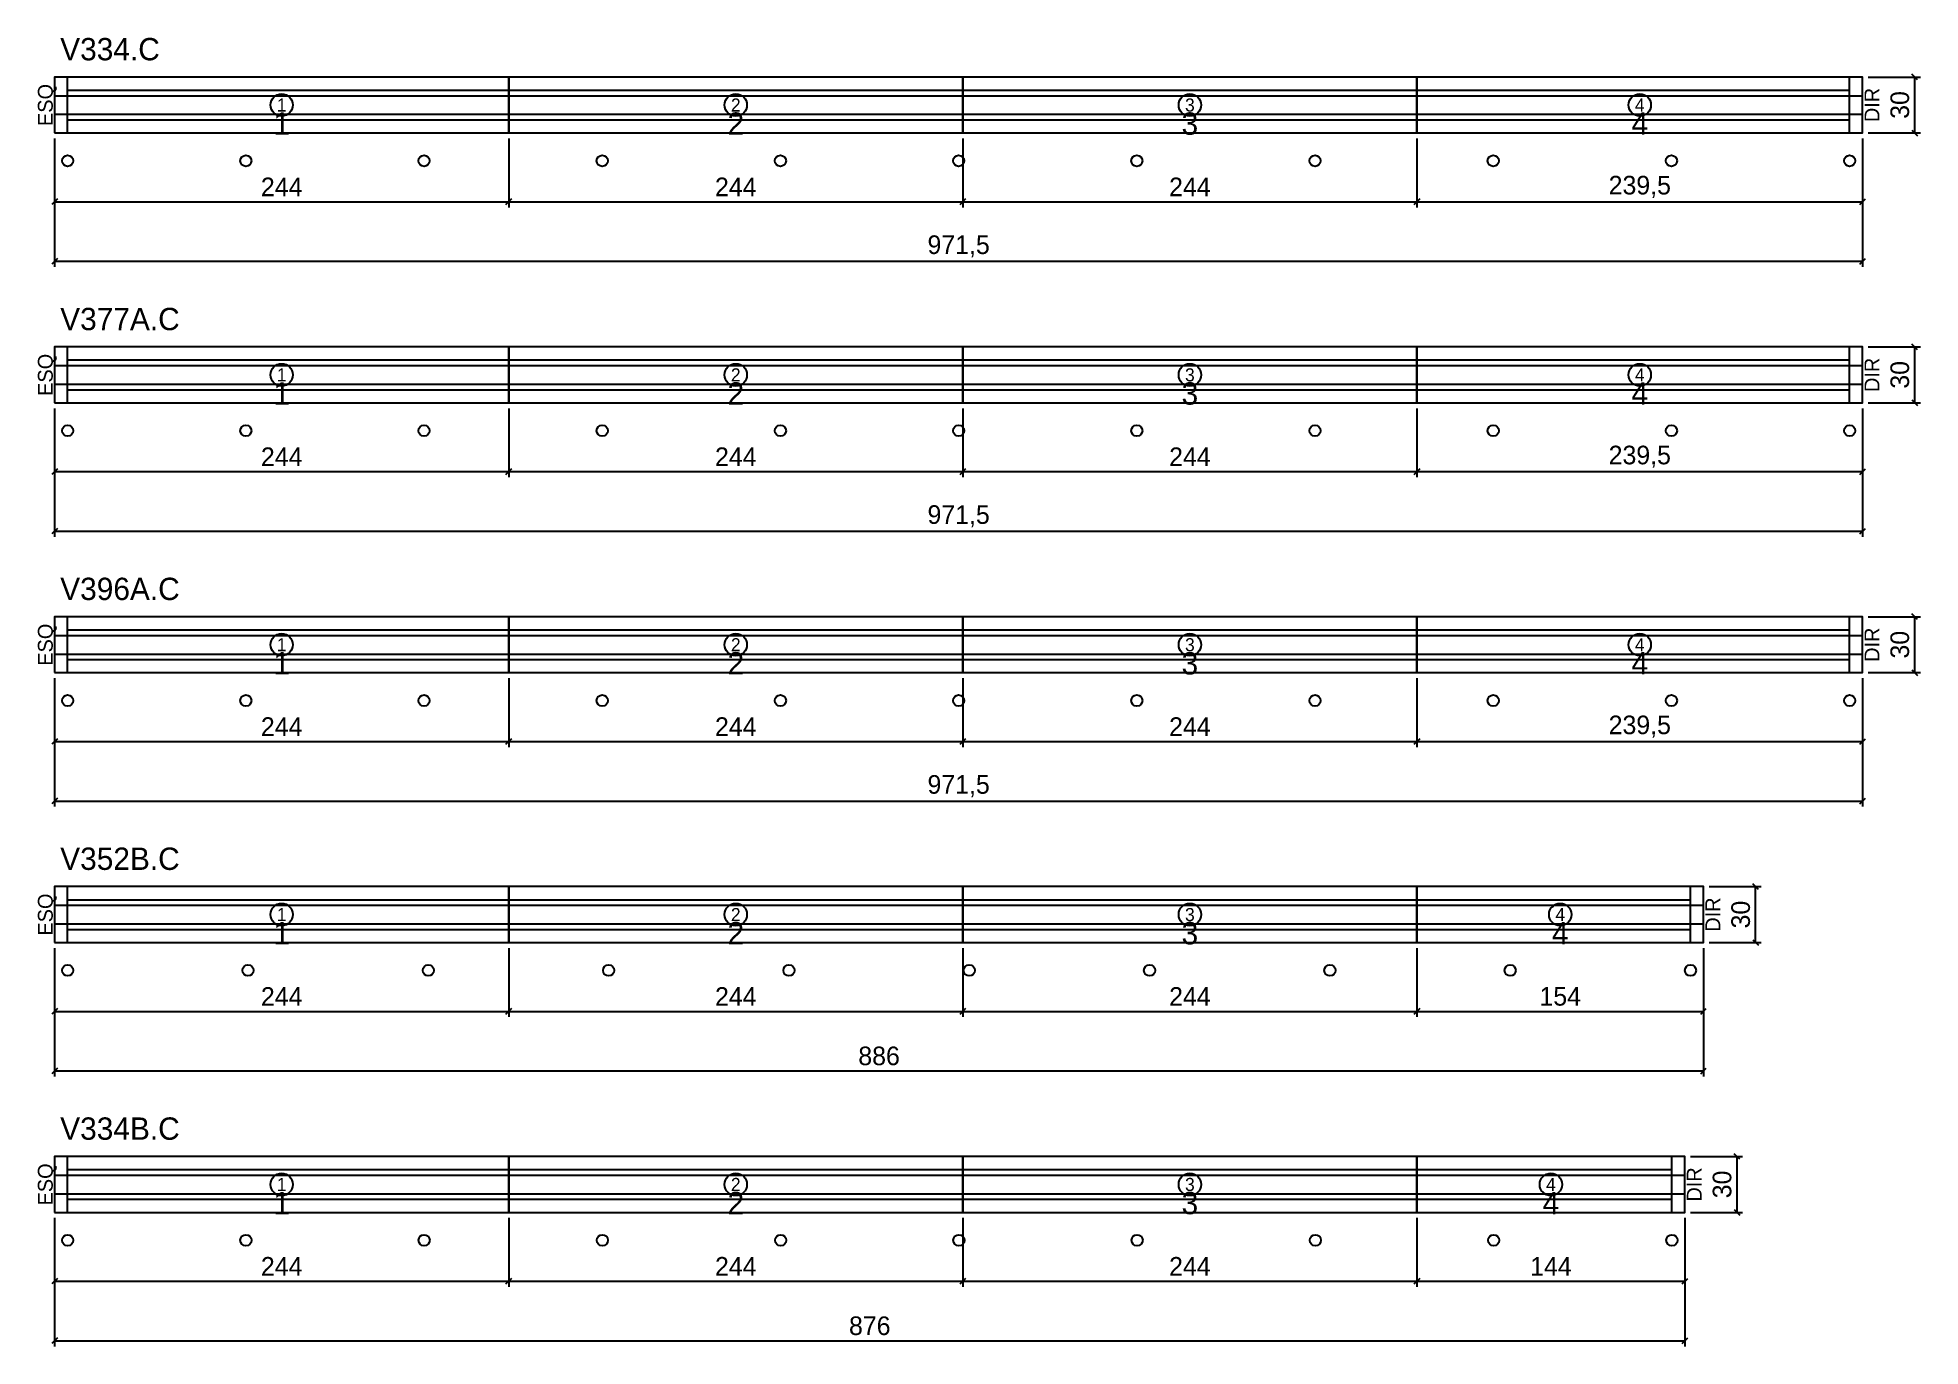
# Model space of a CAD drawing. Extents: x -13000 to 3070, y -11621 to 1250.
# Drawn here: x -9 to 1002, y -992 to -289 of the extents above; entities that cross this region are included whole.
import ezdxf
from ezdxf.enums import TextEntityAlignment as Align

# ---------------------------------------------------------------- set-up
doc = ezdxf.new("R2010")
doc.units = 0
for name, color, linetype in [('5', 5, 'Continuous'), ('COTA', 241, 'Continuous'), ('Escoras', 224, 'Continuous'), ('NOMENCLATURA', 7, 'Continuous'), ('Painéis', 200, 'Continuous'), ('SARR_2.2x7', 40, 'Continuous')]:
    doc.layers.add(name, color=color, linetype=linetype)
doc.dimstyles.new('PAINEL', dxfattribs={"dimtxt": 10, "dimasz": 3, "dimexe": 3, "dimexo": 3, "dimgap": 3, "dimtad": 1, "dimblk": 'OBLIQUE', "dimblk1": 'OBLIQUE', "dimcen": 2.5, "dimclrd": 4, "dimclre": 4, "dimclrt": 240, "dimazin": 3, "dimtfac": 1, "dimtmove": 0, "dimatfit": 3})

msp = doc.modelspace()

# ---------------------------------------------------------------- texts
at = {"layer": '5'}
for s, p in [('ESQ', (-5, -325)), ('DIR', (976.5, -325)), ('ESQ', (-5, -470)), ('DIR', (976.5, -470)), ('ESQ', (-5, -615)), ('DIR', (976.5, -615)), ('ESQ', (-5, -760)), ('DIR', (891, -760)), ('ESQ', (-5, -905)), ('DIR', (881, -905))]:
    msp.add_text(s, height=8, rotation=90, dxfattribs=at).set_placement(p, align=Align.MIDDLE_CENTER)
for s, p in [('1', (122, -335)), ('2', (366, -335)), ('3', (610, -335)), ('4', (851.75, -335)), ('1', (122, -480)), ('2', (366, -480)), ('3', (610, -480)), ('4', (851.75, -480)), ('1', (122, -625)), ('2', (366, -625)), ('3', (610, -625)), ('4', (851.75, -625)), ('1', (122, -770)), ('2', (366, -770)), ('3', (610, -770)), ('4', (809, -770)), ('1', (122, -915)), ('2', (366, -915)), ('3', (610, -915)), ('4', (804, -915))]:
    msp.add_text(s, height=12, dxfattribs=at).set_placement(p, align=Align.MIDDLE_CENTER)
at = {"layer": 'NOMENCLATURA'}
for s, p in [('V334.C', (3, -301)), ('V377A.C', (3, -446)), ('V396A.C', (3, -591)), ('V352B.C', (3, -736)), ('V334B.C', (3, -881))]:
    msp.add_text(s, height=12, dxfattribs=at).set_placement(p)

# ---------------------------------------------------------------- blocks, each defined once
blk = doc.blocks.new('nf1')
blk.add_circle((0, 0), 6)
blk.add_text('1', height=7).set_placement((0, 0), align=Align.MIDDLE_CENTER)
blk = doc.blocks.new('nf2')
blk.add_circle((0, 0), 6)
blk.add_text('2', height=7).set_placement((0, 0), align=Align.MIDDLE_CENTER)
blk = doc.blocks.new('nf3')
blk.add_circle((0, 0), 6)
blk.add_text('3', height=7).set_placement((0, 0), align=Align.MIDDLE_CENTER)
blk = doc.blocks.new('nf4')
blk.add_circle((0, 0), 6)
blk.add_text('4', height=7).set_placement((0, 0), align=Align.MIDDLE_CENTER)
blk = doc.blocks.new('_OBLIQUE')
at = {"color": 0, "linetype": 'BYBLOCK'}
blk.add_line((-0.5, -0.5), (0.5, 0.5), dxfattribs=at)

# ---------------------------------------------------------------- dimensions: what is measured, and where the dimension line sits
at = {"layer": 'COTA'}
for base, p1, p2 in [((999.5, -340), (971.5, -340), (971.5, -310)), ((999.5, -485), (971.5, -485), (971.5, -455)), ((999.5, -630), (971.5, -630), (971.5, -600)), ((914, -775), (886, -775), (886, -745)), ((904, -920), (876, -920), (876, -890))]:
    msp.add_linear_dim(base=base, p1=p1, p2=p2, angle=90, dimstyle='PAINEL', dxfattribs=at).render()
for base, p1, p2 in [((0, -377), (0, -340), (244, -340)), ((0, -409), (0, -340), (971.5, -340)), ((244, -377), (244, -340), (488, -340)), ((488, -377), (488, -340), (732, -340)), ((732, -377), (732, -340), (971.5, -340)), ((0, -522), (0, -485), (244, -485)), ((0, -554), (0, -485), (971.5, -485)), ((244, -522), (244, -485), (488, -485)), ((488, -522), (488, -485), (732, -485)), ((732, -522), (732, -485), (971.5, -485)), ((0, -667), (0, -630), (244, -630)), ((0, -699), (0, -630), (971.5, -630)), ((244, -667), (244, -630), (488, -630)), ((488, -667), (488, -630), (732, -630)), ((732, -667), (732, -630), (971.5, -630)), ((0, -812), (0, -775), (244, -775)), ((0, -844), (0, -775), (886, -775)), ((244, -812), (244, -775), (488, -775)), ((488, -812), (488, -775), (732, -775)), ((732, -812), (732, -775), (886, -775)), ((0, -957), (0, -920), (244, -920)), ((0, -989), (0, -920), (876, -920)), ((244, -957), (244, -920), (488, -920)), ((488, -957), (488, -920), (732, -920)), ((732, -957), (732, -920), (876, -920))]:
    msp.add_linear_dim(base=base, p1=p1, p2=p2, dimstyle='PAINEL', dxfattribs=at).render()

# ---------------------------------------------------------------- linework, layer by layer
at = {"layer": 'Escoras'}
for centre in [(7, -355), (102.75, -355), (198.5, -355), (294.25, -355), (390, -355), (485.75, -355), (581.5, -355), (677.25, -355), (773, -355), (868.75, -355), (964.5, -355), (7, -500), (102.75, -500), (198.5, -500), (294.25, -500), (390, -500), (485.75, -500), (581.5, -500), (677.25, -500), (773, -500), (868.75, -500), (964.5, -500), (7, -645), (102.75, -645), (198.5, -645), (294.25, -645), (390, -645), (485.75, -645), (581.5, -645), (677.25, -645), (773, -645), (868.75, -645), (964.5, -645), (7, -790), (103.889, -790), (200.778, -790), (297.667, -790), (394.556, -790), (491.444, -790), (588.333, -790), (685.222, -790), (782.111, -790), (879, -790), (7, -935), (102.778, -935), (198.556, -935), (294.333, -935), (390.111, -935), (485.889, -935), (581.667, -935), (677.444, -935), (773.222, -935), (869, -935)]:
    msp.add_circle(centre, 3, dxfattribs=at)
at = {"layer": 'Painéis'}
for p, q in [((244, -340), (244, -310)), ((488, -340), (488, -310)), ((732, -340), (732, -310)), ((0, -320), (244, -320)), ((244, -320), (488, -320)), ((488, -320), (732, -320)), ((732, -320), (971.5, -320)), ((0, -330), (244, -330)), ((244, -330), (488, -330)), ((488, -330), (732, -330)), ((732, -330), (971.5, -330)), ((244, -485), (244, -455)), ((488, -485), (488, -455)), ((732, -485), (732, -455)), ((0, -465), (244, -465)), ((244, -465), (488, -465)), ((488, -465), (732, -465)), ((732, -465), (971.5, -465)), ((0, -475), (244, -475)), ((244, -475), (488, -475)), ((488, -475), (732, -475)), ((732, -475), (971.5, -475)), ((244, -630), (244, -600)), ((488, -630), (488, -600)), ((732, -630), (732, -600)), ((0, -610), (244, -610)), ((244, -610), (488, -610)), ((488, -610), (732, -610)), ((732, -610), (971.5, -610)), ((0, -620), (244, -620)), ((244, -620), (488, -620)), ((488, -620), (732, -620)), ((732, -620), (971.5, -620)), ((244, -775), (244, -745)), ((488, -775), (488, -745)), ((732, -775), (732, -745)), ((0, -755), (244, -755)), ((244, -755), (488, -755)), ((488, -755), (732, -755)), ((732, -755), (886, -755)), ((0, -765), (244, -765)), ((244, -765), (488, -765)), ((488, -765), (732, -765)), ((732, -765), (886, -765)), ((244, -920), (244, -890)), ((488, -920), (488, -890)), ((732, -920), (732, -890)), ((0, -900), (244, -900)), ((244, -900), (488, -900)), ((488, -900), (732, -900)), ((732, -900), (876, -900)), ((0, -910), (244, -910)), ((244, -910), (488, -910)), ((488, -910), (732, -910)), ((732, -910), (876, -910))]:
    msp.add_line(p, q, dxfattribs=at)
for points in [[(0, -340), (244, -340), (244, -310), (0, -310)], [(244, -340), (488, -340), (488, -310), (244, -310)], [(488, -340), (732, -340), (732, -310), (488, -310)], [(732, -340), (971.5, -340), (971.5, -310), (732, -310)], [(0, -485), (244, -485), (244, -455), (0, -455)], [(244, -485), (488, -485), (488, -455), (244, -455)], [(488, -485), (732, -485), (732, -455), (488, -455)], [(732, -485), (971.5, -485), (971.5, -455), (732, -455)], [(0, -630), (244, -630), (244, -600), (0, -600)], [(244, -630), (488, -630), (488, -600), (244, -600)], [(488, -630), (732, -630), (732, -600), (488, -600)], [(732, -630), (971.5, -630), (971.5, -600), (732, -600)], [(0, -775), (244, -775), (244, -745), (0, -745)], [(244, -775), (488, -775), (488, -745), (244, -745)], [(488, -775), (732, -775), (732, -745), (488, -745)], [(732, -775), (886, -775), (886, -745), (732, -745)], [(0, -920), (244, -920), (244, -890), (0, -890)], [(244, -920), (488, -920), (488, -890), (244, -890)], [(488, -920), (732, -920), (732, -890), (488, -890)], [(732, -920), (876, -920), (876, -890), (732, -890)]]:
    msp.add_lwpolyline(points, close=True, dxfattribs=at)
at = {"layer": 'SARR_2.2x7'}
for p, q in [((7, -340), (7, -310)), ((964.5, -340), (964.5, -310)), ((7, -317), (244, -317)), ((244, -317), (488, -317)), ((488, -317), (732, -317)), ((732, -317), (964.5, -317)), ((7, -333), (244, -333)), ((244, -333), (488, -333)), ((488, -333), (732, -333)), ((732, -333), (964.5, -333)), ((7, -485), (7, -455)), ((964.5, -485), (964.5, -455)), ((7, -462), (244, -462)), ((244, -462), (488, -462)), ((488, -462), (732, -462)), ((732, -462), (964.5, -462)), ((7, -478), (244, -478)), ((244, -478), (488, -478)), ((488, -478), (732, -478)), ((732, -478), (964.5, -478)), ((7, -630), (7, -600)), ((964.5, -630), (964.5, -600)), ((7, -607), (244, -607)), ((244, -607), (488, -607)), ((488, -607), (732, -607)), ((732, -607), (964.5, -607)), ((7, -623), (244, -623)), ((244, -623), (488, -623)), ((488, -623), (732, -623)), ((732, -623), (964.5, -623)), ((7, -775), (7, -745)), ((879, -775), (879, -745)), ((7, -752), (244, -752)), ((244, -752), (488, -752)), ((488, -752), (732, -752)), ((732, -752), (879, -752)), ((7, -768), (244, -768)), ((244, -768), (488, -768)), ((488, -768), (732, -768)), ((732, -768), (879, -768)), ((7, -920), (7, -890)), ((869, -920), (869, -890)), ((7, -897), (244, -897)), ((244, -897), (488, -897)), ((488, -897), (732, -897)), ((732, -897), (869, -897)), ((7, -913), (244, -913)), ((244, -913), (488, -913)), ((488, -913), (732, -913)), ((732, -913), (869, -913))]:
    msp.add_line(p, q, dxfattribs=at)

# ---------------------------------------------------------------- block references
at = {"layer": 'COTA'}
for name, p in [('nf1', (122, -325)), ('nf2', (366, -325)), ('nf3', (610, -325)), ('nf4', (851.75, -325)), ('nf1', (122, -470)), ('nf2', (366, -470)), ('nf3', (610, -470)), ('nf4', (851.75, -470)), ('nf1', (122, -615)), ('nf2', (366, -615)), ('nf3', (610, -615)), ('nf4', (851.75, -615)), ('nf1', (122, -760)), ('nf2', (366, -760)), ('nf3', (610, -760)), ('nf4', (809, -760)), ('nf1', (122, -905)), ('nf2', (366, -905)), ('nf3', (610, -905)), ('nf4', (804, -905))]:
    msp.add_blockref(name, p, dxfattribs=at)

msp.set_redraw_order([(e.dxf.handle, doc.entitydb.next_handle()) for e in msp.query("TEXT MTEXT ATTDEF DIMENSION ARC_DIMENSION")])  # texts and dimensions are drawn at this point

doc.saveas('drawing.dxf')
